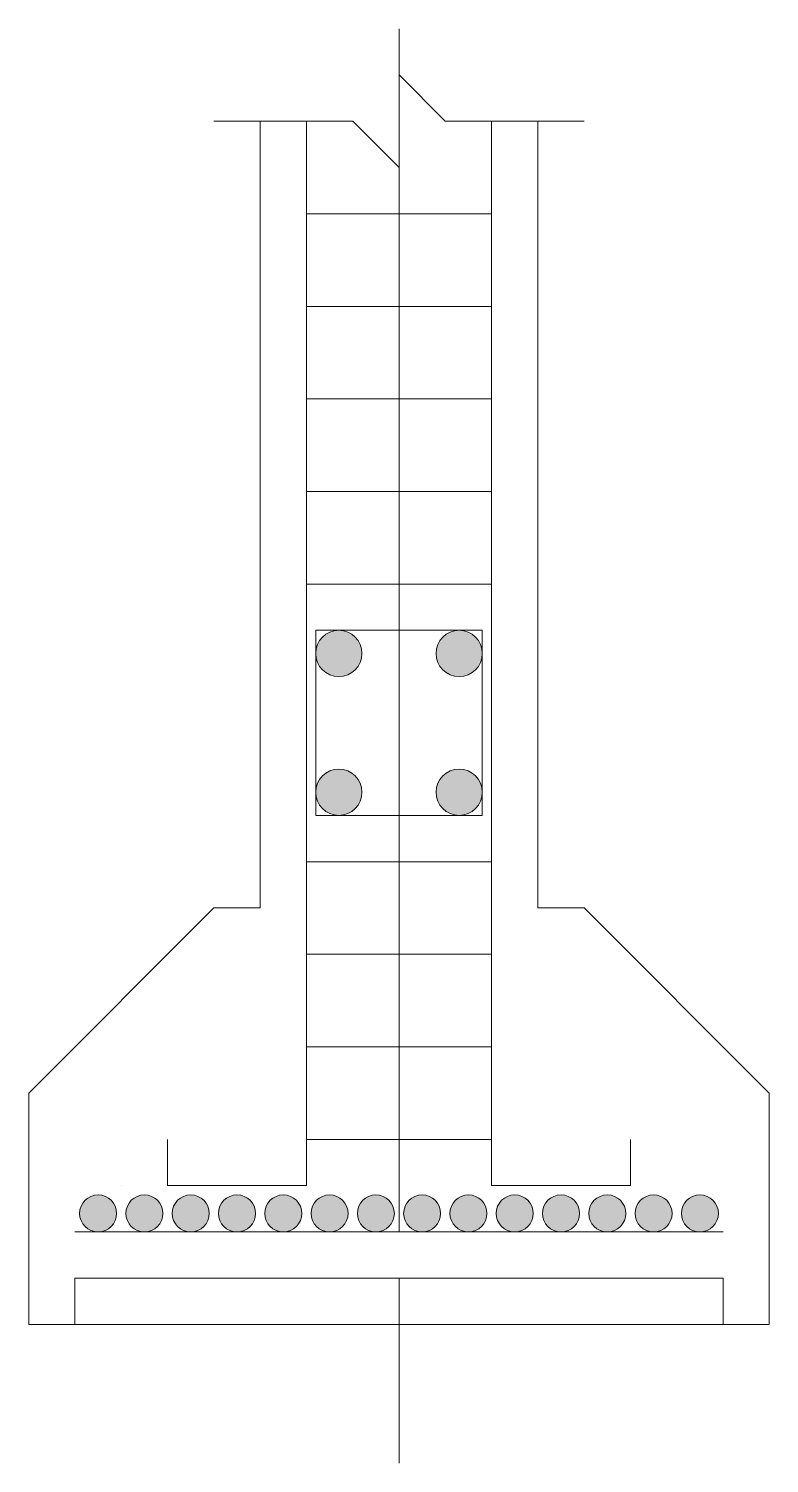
# Model space of a CAD drawing. Header units: centimetres. Extents: x -30 to 230, y -410 to 250.
# Drawn here: x 40 to 200, y -60 to 250 of the extents above; entities that cross this region are included whole.
import ezdxf

# ---------------------------------------------------------------- set-up
doc = ezdxf.new("R2010")
doc.units = ezdxf.units.CM
doc.layers.get('0').update_dxf_attribs({"linetype": 'CONTINUOUS', "lineweight": 0})

msp = doc.modelspace()

# ---------------------------------------------------------------- hatches: boundary and pattern name
h = msp.add_hatch(color=256)
edge = h.paths.add_edge_path(flags=0)
edge.add_arc((107, 115), 5, 0, 360)
edge.add_arc((133, 115), 5, 0, 360)
edge.add_arc((107, 85), 5, 0, 360)
edge.add_arc((133, 85), 5, 0, 360)
h = msp.add_hatch(color=256)
edge = h.paths.add_edge_path(flags=0)
edge.add_arc((55, -6), 4, 0, 360)
edge.add_arc((65, -6), 4, 0, 360)
edge.add_arc((75, -6), 4, 0, 360)
edge.add_arc((85, -6), 4, 0, 360)
edge.add_arc((95, -6), 4, 0, 360)
edge.add_arc((105, -6), 4, 0, 360)
edge.add_arc((115, -6), 4, 0, 360)
edge.add_arc((125, -6), 4, 0, 360)
edge.add_arc((135, -6), 4, 0, 360)
edge.add_arc((145, -6), 4, 0, 360)
edge.add_arc((155, -6), 4, 0, 360)
edge.add_arc((165, -6), 4, 0, 360)
edge.add_arc((175, -6), 4, 0, 360)
edge.add_arc((185, -6), 4, 0, 360)

# ---------------------------------------------------------------- linework, layer by layer
for p, q in [((120, 250), (120, -10)), ((120, 220), (120, 240)), ((120, 240), (130, 230)), ((80, 230), (110, 230)), ((90, 230), (90, 60)), ((100, 230), (100, 0)), ((110, 230), (120, 220)), ((130, 230), (160, 230)), ((140, 230), (140, 0)), ((150, 230), (150, 60)), ((100, 210), (140, 210)), ((100, 190), (140, 190)), ((100, 170), (140, 170)), ((100, 150), (140, 150)), ((100, 130), (140, 130)), ((102, 120), (138, 120)), ((102, 80), (102, 120)), ((138, 120), (138, 80)), ((138, 80), (102, 80)), ((100, 70), (140, 70)), ((80, 60), (40, 20)), ((90, 60), (80, 60)), ((150, 60), (160, 60)), ((160, 60), (200, 20)), ((100, 50), (140, 50)), ((100, 30), (140, 30)), ((40, 20), (40, -30)), ((200, 20), (200, -30)), ((70, 0), (70, 10)), ((100, 10), (140, 10)), ((170, 0), (170, 10)), ((100, 0), (70, 0)), ((140, 0), (170, 0)), ((50, -10), (190, -10)), ((50, -30), (50, -20)), ((50, -20), (190, -20)), ((120, -20), (120, -60)), ((190, -20), (190, -30)), ((200, -30), (40, -30))]:
    msp.add_line(p, q)
msp.add_lwpolyline([(60, 0), (60, 0)])
for centre, radius in [((107, 115), 5), ((133, 115), 5), ((107, 115), 0), ((134, 115), 0), ((107, 85), 5), ((133, 85), 5), ((106, 85), 0), ((55, -6), 4), ((65, -6), 4), ((75, -6), 4), ((85, -6), 4), ((95, -6), 4), ((105, -6), 4), ((115, -6), 4), ((125, -6), 4), ((135, -6), 4), ((145, -6), 4), ((155, -6), 4), ((165, -6), 4), ((175, -6), 4), ((185, -6), 4)]:
    msp.add_circle(centre, radius)

doc.saveas('drawing.dxf')
